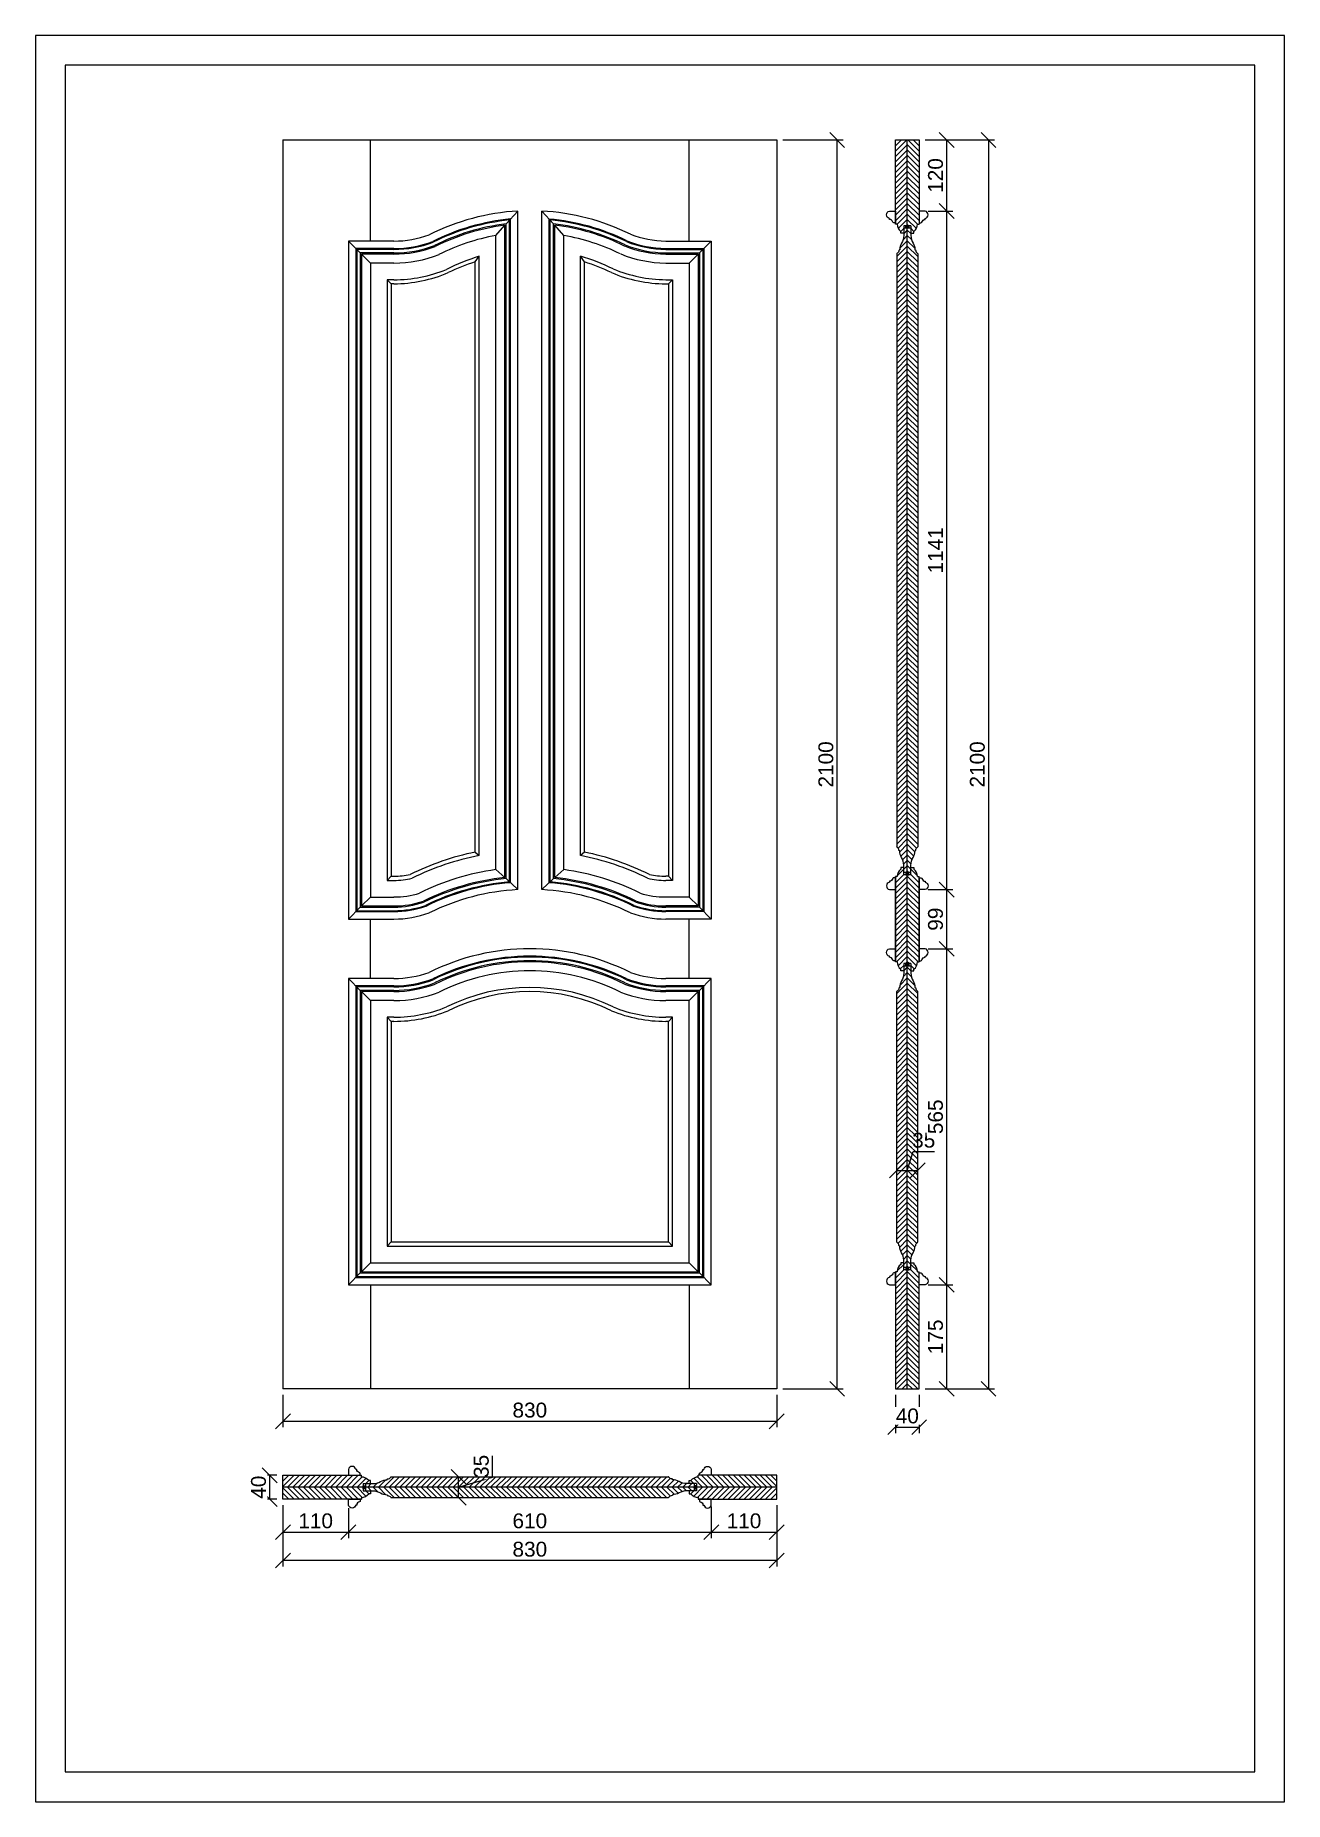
# Model space of a CAD drawing. Header units: millimetres. Extents: x 1957 to 4057, y 493 to 3463.
import ezdxf

# ---------------------------------------------------------------- set-up
doc = ezdxf.new("R2010")
doc.units = ezdxf.units.MM
for name, color, linetype, lineweight in [('图框', 7, 'Continuous', 13), ('填充', 8, 'Continuous', 5), ('标准家私', 4, 'Continuous', 20), ('标注', 2, 'Continuous', 9)]:
    doc.layers.add(name, color=color, linetype=linetype, lineweight=lineweight)
doc.styles.get("Standard").update_dxf_attribs({"font": 'arial.ttf'})
pattern_1 = [(45, (2373.218, 987.005), (-4.49013, 4.49013), [])]
pattern_2 = [(315, (2373.218, 1056.541), (-4.49013, -4.49013), [])]
pattern_3 = [(315, (3387.8593, 3287.1383), (4.490128, 4.490128), [])]
pattern_4 = [(225, (3457.622, 3287.1383), (-4.490128, 4.490128), [])]

# ---------------------------------------------------------------- blocks, each defined once
blk = doc.blocks.new('_Oblique')
at = {"color": 0, "linetype": 'ByBlock', "lineweight": -2}
blk.add_line((-0.5, -0.5), (0.5, 0.5), dxfattribs=at)

msp = doc.modelspace()

# ---------------------------------------------------------------- hatches: boundary and pattern name
at = {"layer": '填充'}
h = msp.add_hatch(dxfattribs=at)
h.set_pattern_fill('ANSI31', color=0, scale=2, angle=-90, style=0)
h.set_pattern_definition(pattern_4)
h.paths.add_polyline_path([(3411.7, 3130.6), (3411.7, 3133.3, -0.229925), (3405.7, 3145.6), (3402.7, 3145.6), (3402.7, 3150.6), (3402.7, 3167.6), (3402.7, 3287.1), (3422.7, 3287.1), (3422.7, 3142.6), (3420.2, 3142.6), (3416.7, 3142.6), (3416.7, 3138.6), (3416.7, 3138.6), (3416.7, 3130.6)])
h = msp.add_hatch(dxfattribs=at)
h.set_pattern_fill('ANSI31', color=0, scale=2, angle=-90, style=0)
h.set_pattern_definition(pattern_4)
h.paths.add_polyline_path([(3408.7, 2092.7, 0.292072), (3405.7, 2097.8, -0.348995), (3405.3, 2098.9, 0.073854), (3405.2, 2098.6), (3405.2, 3095.6, -0.267914), (3405.7, 3096.5, 0.292072), (3408.7, 3101.5, -0.551608), (3410.1, 3102.5, -0.129191), (3413, 3113.6, 0.134752), (3416.7, 3126.4), (3416.7, 3138.6), (3422.7, 3138.6), (3422.7, 2055.6), (3420.2, 2055.6), (3416.7, 2055.6), (3416.7, 2067.8, 0.134752), (3413, 2080.6, -0.129191), (3410.1, 2091.7, -0.551608)])
h = msp.add_hatch(dxfattribs=at)
h.set_pattern_fill('ANSI31', color=0, scale=2, angle=-90, style=0)
h.set_pattern_definition(pattern_3)
h.paths.add_polyline_path([(3440.2, 3095.6, 0.267914), (3439.7, 3096.5, -0.292072), (3436.8, 3101.5, 0.551608), (3435.4, 3102.5, 0.129191), (3432.4, 3113.6, -0.142238), (3428.7, 3127.1), (3428.7, 3138.6), (3422.7, 3138.6), (3422.7, 2055.6), (3425.2, 2055.6), (3428.7, 2055.6), (3428.7, 2067.1, -0.142238), (3432.4, 2080.6, 0.129191), (3435.4, 2091.7, 0.551608), (3436.8, 2092.7, -0.292072), (3439.7, 2097.8, 0.348995), (3440.2, 2098.9, -0.073854), (3440.2, 2098.6)])
h = msp.add_hatch(dxfattribs=at)
h.set_pattern_fill('ANSI31', color=0, scale=2, angle=-90, style=0)
h.set_pattern_definition(pattern_4)
h.paths.add_polyline_path([(3405.7, 1905.1), (3402.7, 1905.1), (3402.7, 1910.1), (3402.7, 1927.1), (3402.7, 2046.6), (3402.7, 2046.6), (3402.7, 2048.6), (3405.7, 2048.6, -0.229925), (3411.7, 2060.9), (3411.7, 2063.6), (3416.7, 2063.6), (3416.7, 2055.6), (3416.7, 2055.6), (3416.7, 2051.6), (3422.7, 2051.6), (3422.7, 1902.1), (3420.2, 1902.1), (3416.7, 1902.1), (3416.7, 1898.1), (3416.7, 1898.1), (3416.7, 1890.1), (3411.7, 1890.1), (3411.7, 1892.8, -0.229925)])
h = msp.add_hatch(dxfattribs=at)
h.set_pattern_fill('ANSI31', color=0, scale=2, angle=-90, style=0)
h.set_pattern_definition(pattern_4)
h.paths.add_polyline_path([(3402.7, 1187.1), (3402.7, 1382.1), (3402.7, 1384.1), (3405.7, 1384.1, -0.229925), (3411.7, 1396.4), (3411.7, 1399.1), (3416.7, 1399.1), (3416.7, 1391.1), (3416.7, 1391.1), (3416.7, 1387.1), (3422.7, 1387.1), (3422.7, 1187.1)])
h = msp.add_hatch(dxfattribs=at)
h.set_pattern_fill('ANSI31', color=0, scale=2, style=0)
h.set_pattern_definition(pattern_1)
h.paths.add_polyline_path([(2508.2, 1021.8), (2508.2, 1024.3), (2508.2, 1027.8), (2512.2, 1027.8), (2512.2, 1027.8), (2520.2, 1027.8), (2520.2, 1032.8), (2517.5, 1032.8, 0.229925), (2505.2, 1038.8), (2505.2, 1041.8), (2500.2, 1041.8), (2483.2, 1041.8), (2373.2, 1041.8), (2373.2, 1021.8)])
h = msp.add_hatch(dxfattribs=at)
h.set_pattern_fill('ANSI31', color=0, scale=2, style=0)
h.set_pattern_definition([(135, (3203.218, 987.005), (4.49013, 4.49013), [])])
h.paths.add_polyline_path([(3056.2, 1032.8), (3058.9, 1032.8, -0.229925), (3071.2, 1038.8), (3071.2, 1041.8), (3076.2, 1041.8), (3093.2, 1041.8), (3203.2, 1041.8), (3203.2, 1021.8), (3068.2, 1021.8), (3068.2, 1024.3), (3068.2, 1027.8), (3064.2, 1027.8), (3064.2, 1027.8), (3056.2, 1027.8)])
h = msp.add_hatch(dxfattribs=at)
h.set_pattern_fill('ANSI31', color=0, scale=2, style=0)
h.set_pattern_definition(pattern_2)
h.paths.add_polyline_path([(2520.2, 1010.8), (2517.5, 1010.8, -0.229925), (2505.2, 1004.8), (2505.2, 1001.8), (2500.2, 1001.8), (2483.2, 1001.8), (2373.2, 1001.8), (2373.2, 1021.8), (2508.2, 1021.8), (2508.2, 1019.3), (2508.2, 1015.8), (2512.2, 1015.8), (2512.2, 1015.8), (2520.2, 1015.8)])
h = msp.add_hatch(dxfattribs=at)
h.set_pattern_fill('ANSI31', color=0, scale=2, style=0)
h.set_pattern_definition([(225, (3203.218, 1056.541), (4.49013, -4.49013), [])])
h.paths.add_polyline_path([(3056.2, 1010.8), (3058.9, 1010.8, 0.229925), (3071.2, 1004.8), (3071.2, 1001.8), (3076.2, 1001.8), (3093.2, 1001.8), (3203.2, 1001.8), (3203.2, 1021.8), (3068.2, 1021.8), (3068.2, 1019.3), (3068.2, 1015.8), (3064.2, 1015.8), (3064.2, 1015.8), (3056.2, 1015.8)])
at = {"layer": '标准家私'}
for points in [[(3425.2, 3138.6), (3425.2, 3142.6), (3420.2, 3142.6), (3420.2, 3138.6)], [(3425.2, 3138.6), (3425.2, 3142.6), (3420.2, 3142.6), (3420.2, 3138.6)], [(3425.2, 2055.6), (3425.2, 2051.6), (3420.2, 2051.6), (3420.2, 2055.6)], [(3425.2, 2055.6), (3425.2, 2051.6), (3420.2, 2051.6), (3420.2, 2055.6)], [(3425.2, 1898.1), (3425.2, 1902.1), (3420.2, 1902.1), (3420.2, 1898.1)], [(3425.2, 1898.1), (3425.2, 1902.1), (3420.2, 1902.1), (3420.2, 1898.1)], [(3425.2, 1391.1), (3425.2, 1387.1), (3420.2, 1387.1), (3420.2, 1391.1)], [(3425.2, 1391.1), (3425.2, 1387.1), (3420.2, 1387.1), (3420.2, 1391.1)], [(2512.2, 1024.3), (2508.2, 1024.3), (2508.2, 1019.3), (2512.2, 1019.3)], [(2512.2, 1024.3), (2508.2, 1024.3), (2508.2, 1019.3), (2512.2, 1019.3)], [(3064.2, 1024.3), (3068.2, 1024.3), (3068.2, 1019.3), (3064.2, 1019.3)], [(3064.2, 1024.3), (3068.2, 1024.3), (3068.2, 1019.3), (3064.2, 1019.3)]]:
    msp.add_hatch(color=0, dxfattribs=at).paths.add_polyline_path(points)

# ---------------------------------------------------------------- linework, layer by layer
at = {"layer": '填充', "color": 0}
for p, q in [((2520.2, 3117.1), (2520.2, 3287.1)), ((3056.2, 3117.1), (3056.2, 3287.1)), ((2748.2, 3145.9), (2768.2, 3167.6)), ((2748.2, 3145.9), (2768.2, 3167.6)), ((2754.2, 2039.7), (2754.2, 3152.6)), ((2755.7, 2038.3), (2755.7, 3154.2)), ((2768.2, 2026.6), (2768.2, 3167.6)), ((2808.2, 2026.6), (2808.2, 3167.6)), ((2828.2, 3145.9), (2808.2, 3167.6)), ((2828.2, 3145.9), (2808.2, 3167.6)), ((2820.7, 2038.3), (2820.7, 3154.2)), ((2822.2, 2039.7), (2822.2, 3152.6)), ((2731.2, 3126.4), (2746.2, 3143.7)), ((2731.2, 3126.4), (2746.2, 3143.7)), ((2731.2, 2060.2), (2731.2, 3126.4)), ((2845.2, 3126.4), (2830.2, 3143.7)), ((2845.2, 3126.4), (2830.2, 3143.7)), ((2845.2, 2060.2), (2845.2, 3126.4)), ((2483.2, 3117.1), (2483.2, 1977.1)), ((2559.7, 3117.1), (2483.2, 3117.1)), ((2503.2, 3097.1), (2483.2, 3117.1)), ((2503.2, 3097.1), (2483.2, 3117.1)), ((2495.7, 3104.6), (2495.7, 1989.6)), ((2559.7, 3104.6), (2495.7, 3104.6)), ((2497.2, 3103.1), (2497.2, 1991.1)), ((2559.7, 3103.1), (2497.2, 3103.1)), ((2520.2, 3080.1), (2505.2, 3095.1)), ((2520.2, 3080.1), (2505.2, 3095.1)), ((2696.2, 3082.1), (2703.2, 3091.5)), ((2696.2, 3082.1), (2703.2, 3091.5)), ((2880.2, 3082.1), (2873.2, 3091.5)), ((2880.2, 3082.1), (2873.2, 3091.5)), ((3016.7, 3117.1), (3093.2, 3117.1)), ((3016.7, 3104.6), (3080.7, 3104.6)), ((3016.7, 3103.1), (3079.2, 3103.1)), ((3056.2, 3080.1), (3071.2, 3095.1)), ((3056.2, 3080.1), (3071.2, 3095.1)), ((3073.2, 3097.1), (3093.2, 3117.1)), ((3073.2, 3097.1), (3093.2, 3117.1)), ((3079.2, 3103.1), (3079.2, 1991.1)), ((3080.7, 3104.6), (3080.7, 1989.6)), ((3093.2, 3117.1), (3093.2, 1977.1)), ((2520.2, 3080.1), (2520.2, 2014.1)), ((2559.7, 3080.1), (2520.2, 3080.1)), ((3016.7, 3080.1), (3056.2, 3080.1)), ((3056.2, 3080.1), (3056.2, 2014.1)), ((2555.2, 3045.1), (2548.2, 3052.1)), ((2555.2, 3045.1), (2548.2, 3052.1)), ((3021.2, 3045.1), (3028.2, 3052.1)), ((3021.2, 3045.1), (3028.2, 3052.1)), ((2696.2, 2089.7), (2703.2, 2084)), ((2696.2, 2089.7), (2703.2, 2084)), ((2880.2, 2089.7), (2873.2, 2084)), ((2880.2, 2089.7), (2873.2, 2084)), ((2731.2, 2060.2), (2746.2, 2046.9)), ((2731.2, 2060.2), (2746.2, 2046.9)), ((2845.2, 2060.2), (2830.2, 2046.9)), ((2845.2, 2060.2), (2830.2, 2046.9)), ((2555.2, 2049.1), (2548.2, 2042.1)), ((2555.2, 2049.1), (2548.2, 2042.1)), ((2748.2, 2045.1), (2768.2, 2026.6)), ((2748.2, 2045.1), (2768.2, 2026.6)), ((2828.2, 2045.1), (2808.2, 2026.6)), ((2828.2, 2045.1), (2808.2, 2026.6)), ((3021.2, 2049.1), (3028.2, 2042.1)), ((3021.2, 2049.1), (3028.2, 2042.1)), ((2503.2, 1997.1), (2483.2, 1977.1)), ((2503.2, 1997.1), (2483.2, 1977.1)), ((2497.2, 1991.1), (2559.7, 1991.1)), ((2520.2, 2014.1), (2505.2, 1999.1)), ((2520.2, 2014.1), (2505.2, 1999.1)), ((2520.2, 2014.1), (2559.7, 2014.1)), ((3056.2, 2014.1), (3016.7, 2014.1)), ((3079.2, 1991.1), (3016.7, 1991.1)), ((3056.2, 2014.1), (3071.2, 1999.1)), ((3056.2, 2014.1), (3071.2, 1999.1)), ((3073.2, 1997.1), (3093.2, 1977.1)), ((3073.2, 1997.1), (3093.2, 1977.1)), ((2483.2, 1977.1), (2559.7, 1977.1)), ((2495.7, 1989.6), (2559.7, 1989.6)), ((2520.2, 1877.1), (2520.2, 1977.1)), ((3080.7, 1989.6), (3016.7, 1989.6)), ((3093.2, 1977.1), (3016.7, 1977.1)), ((3056.2, 1877.1), (3056.2, 1977.1)), ((2559.7, 1877.1), (2483.2, 1877.1)), ((2483.2, 1877.1), (2483.2, 1362.1)), ((2503.2, 1857.1), (2483.2, 1877.1)), ((2503.2, 1857.1), (2483.2, 1877.1)), ((3093.2, 1877.1), (3016.7, 1877.1)), ((3073.2, 1857.1), (3093.2, 1877.1)), ((3073.2, 1857.1), (3093.2, 1877.1)), ((3093.2, 1362.1), (3093.2, 1877.1)), ((2559.7, 1864.6), (2495.7, 1864.6)), ((2495.7, 1864.6), (2495.7, 1374.6)), ((2559.7, 1863.1), (2497.2, 1863.1)), ((2497.2, 1863.1), (2497.2, 1376.1)), ((2520.2, 1840.1), (2505.2, 1855.1)), ((2520.2, 1840.1), (2505.2, 1855.1)), ((3080.7, 1864.6), (3016.7, 1864.6)), ((3079.2, 1863.1), (3016.7, 1863.1)), ((3056.2, 1840.1), (3071.2, 1855.1)), ((3056.2, 1840.1), (3071.2, 1855.1)), ((3079.2, 1376.1), (3079.2, 1863.1)), ((3080.7, 1374.6), (3080.7, 1864.6)), ((2559.7, 1840.1), (2520.2, 1840.1)), ((2520.2, 1840.1), (2520.2, 1399.1)), ((2555.2, 1805.1), (2548.2, 1812.1)), ((2555.2, 1805.1), (2548.2, 1812.1)), ((3056.2, 1840.1), (3016.7, 1840.1)), ((3021.2, 1805.1), (3028.2, 1812.1)), ((3021.2, 1805.1), (3028.2, 1812.1)), ((3056.2, 1399.1), (3056.2, 1840.1)), ((2555.2, 1434.1), (2548.2, 1427.1)), ((2555.2, 1434.1), (2548.2, 1427.1)), ((3021.2, 1434.1), (3028.2, 1427.1)), ((3021.2, 1434.1), (3028.2, 1427.1)), ((2520.2, 1399.1), (2505.2, 1384.1)), ((2520.2, 1399.1), (2505.2, 1384.1)), ((2520.2, 1399.1), (3056.2, 1399.1)), ((3056.2, 1399.1), (3071.2, 1384.1)), ((3056.2, 1399.1), (3071.2, 1384.1)), ((2503.2, 1382.1), (2483.2, 1362.1)), ((2503.2, 1382.1), (2483.2, 1362.1)), ((2495.7, 1374.6), (3080.7, 1374.6)), ((2497.2, 1376.1), (3079.2, 1376.1)), ((3073.2, 1382.1), (3093.2, 1362.1)), ((3073.2, 1382.1), (3093.2, 1362.1)), ((2483.2, 1362.1), (3093.2, 1362.1)), ((2520.2, 1362.1), (2520.2, 1187.1)), ((3056.2, 1362.1), (3056.2, 1187.1))]:
    msp.add_line(p, q, dxfattribs=at)
for centre, radius, start, end in [((2790.8, 2786.3), 382, 93.3894, 116.7035), ((2791.1, 2786.2), 369.7, 95.4902, 116.6902), ((2791.1, 2786.2), 368.2, 95.7527, 116.7075), ((2788.2, 2787.4), 380.7, 63.6362, 86.9889), ((2788.2, 2787.4), 368.2, 63.6941, 84.9366), ((2788.2, 2787.4), 366.7, 63.6826, 84.6805), ((2559.9, 3291), 173.9, 269.9431, 289.9179), ((2791.9, 2785.9), 345.9, 100.1116, 116.8782), ((2788.2, 2787.4), 343.7, 63.6362, 80.4548), ((3019.5, 3292), 174.9, 249.1788, 269.0942), ((2559.9, 3289.2), 184.6, 269.9475, 290.6554), ((2559.9, 3289.2), 186.1, 269.9475, 290.6782), ((2559.9, 3288.1), 208, 269.9509, 291.3314), ((3019.3, 3289.1), 209, 247.9669, 269.2949), ((3019.4, 3290.2), 187.1, 248.5109, 269.1844), ((3019.4, 3290.2), 185.6, 248.5262, 269.1764), ((2788.2, 1646.4), 417.7, 97.8425, 116.3638), ((2788.2, 1646.4), 417.7, 63.6362, 82.1575), ((2559.9, 2157.3), 143.1, 269.9347, 287.4032), ((2788.2, 1646.4), 394.7, 94.9412, 116.4208), ((2788.2, 1646.4), 393.2, 94.7408, 116.4351), ((2788.2, 1646.4), 380.7, 93.0111, 116.3638), ((2788.2, 1646.4), 380.7, 63.6362, 86.9889), ((2788.2, 1646.4), 393.2, 63.5649, 85.2592), ((2788.2, 1646.4), 394.7, 63.5792, 85.0588), ((3016.5, 2157.3), 143.1, 252.5968, 270.0653), ((2559.9, 2153.7), 162.5, 269.9395, 288.9071), ((2559.9, 2153.7), 164, 269.9398, 288.9416), ((3016.5, 2153.7), 164, 251.0584, 270.0602), ((3016.5, 2153.7), 162.5, 251.0929, 270.0605), ((2559.9, 2151), 173.9, 269.9431, 289.9179), ((3016.5, 2151), 173.9, 250.0821, 270.0569), ((2788.2, 1546.4), 380.7, 63.6362, 116.3638), ((2788.2, 1546.4), 368.2, 63.6941, 116.3059), ((2788.2, 1546.4), 366.7, 63.6826, 116.3174), ((2559.9, 2051), 173.9, 269.9431, 289.9179), ((2559.9, 2049.2), 184.6, 269.9475, 290.6554), ((2559.9, 2049.2), 186.1, 269.9475, 290.6782), ((2788.2, 1546.4), 343.7, 63.6362, 116.3638), ((3016.5, 2049.2), 186.1, 249.3226, 270.0533), ((3016.5, 2049.3), 184.6, 249.3457, 270.0535), ((3016.5, 2051), 173.9, 250.0821, 270.0569), ((2559.9, 2048.1), 208, 269.9509, 291.3314), ((3016.5, 2048.1), 208, 248.6686, 270.0491)]:
    msp.add_arc(centre, radius, start, end, dxfattribs=at)
at = {"layer": '标准家私', "color": 0}
for p, q in [((2373.2, 3287.1), (2373.2, 1187.1)), ((2373.2, 3287.1), (3203.2, 3287.1)), ((2373.2, 3287.1), (2373.2, 1187.1)), ((2373.2, 3287.1), (3203.2, 3287.1)), ((3203.2, 3287.1), (3203.2, 1187.1)), ((3203.2, 3287.1), (3203.2, 1187.1)), ((3402.7, 3287.1), (3442.7, 3287.1)), ((3402.7, 3145.6), (3402.7, 3287.1)), ((3402.7, 3287.1), (3442.7, 3287.1)), ((3402.7, 3145.6), (3402.7, 3287.1)), ((3422.7, 3142.6), (3422.7, 3287.1)), ((2768.2, 2026.6), (2768.2, 3167.6)), ((2808.2, 2026.6), (2808.2, 3167.6)), ((3402.7, 3145.6), (3402.7, 3150.6)), ((3402.7, 3150.6), (3402.7, 3145.6)), ((3402.7, 3150.6), (3402.7, 3145.6)), ((3402.7, 3150.6), (3402.7, 3145.6)), ((3402.7, 3150.6), (3402.7, 3145.6)), ((3402.7, 3150.6), (3402.7, 3145.6)), ((3402.7, 3145.6), (3402.7, 3150.6)), ((3402.7, 3150.6), (3402.7, 3145.6)), ((3402.7, 3150.6), (3402.7, 3145.6)), ((3402.7, 3150.6), (3402.7, 3145.6)), ((3402.7, 3150.6), (3402.7, 3145.6)), ((3402.7, 3150.6), (3402.7, 3145.6)), ((3402.7, 3145.6), (3402.7, 3150.6)), ((3402.7, 3150.6), (3402.7, 3145.6)), ((3402.7, 3150.6), (3402.7, 3145.6)), ((3402.7, 3150.6), (3402.7, 3145.6)), ((3402.7, 3150.6), (3402.7, 3145.6)), ((3402.7, 3150.6), (3402.7, 3145.6)), ((3402.7, 3145.6), (3402.7, 3150.6)), ((3402.7, 3150.6), (3402.7, 3145.6)), ((3402.7, 3150.6), (3402.7, 3145.6)), ((3402.7, 3150.6), (3402.7, 3145.6)), ((3402.7, 3150.6), (3402.7, 3145.6)), ((3402.7, 3150.6), (3402.7, 3145.6)), ((3402.7, 3150.6), (3402.7, 3145.6)), ((3402.7, 3150.6), (3402.7, 3145.6)), ((3442.7, 3150.6), (3442.7, 3145.6)), ((3442.7, 3150.6), (3442.7, 3145.6)), ((2731.2, 2060.2), (2731.2, 3126.4)), ((2746.2, 2046.9), (2746.2, 3143.7)), ((2746.2, 2046.9), (2746.2, 3143.7)), ((2748.2, 2045.1), (2748.2, 3145.9)), ((2748.2, 2045.1), (2748.2, 3145.9)), ((2828.2, 2045.1), (2828.2, 3145.9)), ((2828.2, 2045.1), (2828.2, 3145.9)), ((2830.2, 2046.9), (2830.2, 3143.7)), ((2830.2, 2046.9), (2830.2, 3143.7)), ((2845.2, 2060.2), (2845.2, 3126.4)), ((3405.7, 3145.6), (3402.7, 3145.6)), ((3411.7, 3130.6), (3411.7, 3133.3)), ((3416.7, 3130.6), (3411.7, 3130.6)), ((3428.7, 3142.6), (3416.7, 3142.6)), ((3428.7, 3142.6), (3416.7, 3142.6)), ((3428.7, 3142.6), (3416.7, 3142.6)), ((3416.7, 3142.6), (3416.7, 3130.6)), ((3428.7, 3142.6), (3416.7, 3142.6)), ((3428.7, 3142.6), (3416.7, 3142.6)), ((3428.7, 3142.6), (3416.7, 3142.6)), ((3416.7, 3142.6), (3416.7, 3130.6)), ((3416.7, 3142.6), (3416.7, 3130.6)), ((3428.7, 3138.6), (3416.7, 3138.6)), ((3428.7, 3138.6), (3416.7, 3138.6)), ((3428.7, 3138.6), (3416.7, 3138.6)), ((3428.7, 3138.6), (3416.7, 3138.6)), ((3422.7, 2055.6), (3422.7, 3138.6)), ((3428.7, 3142.6), (3428.7, 3130.6)), ((3428.7, 3130.6), (3433.7, 3130.6)), ((3433.7, 3130.6), (3433.7, 3133.3)), ((3439.7, 3145.6), (3442.7, 3145.6)), ((2483.2, 3117.1), (2483.2, 1977.1)), ((2559.7, 3117.1), (2483.2, 3117.1)), ((2503.2, 3097.1), (2503.2, 1997.1)), ((2559.7, 3097.1), (2503.2, 3097.1)), ((2503.2, 3097.1), (2503.2, 1997.1)), ((2559.7, 3097.1), (2503.2, 3097.1)), ((2505.2, 3095.1), (2505.2, 1999.1)), ((2559.7, 3095.1), (2505.2, 3095.1)), ((2505.2, 3095.1), (2505.2, 1999.1)), ((2559.7, 3095.1), (2505.2, 3095.1)), ((2703.2, 2084), (2703.2, 3091.5)), ((2703.2, 2084), (2703.2, 3091.5)), ((2873.2, 2084), (2873.2, 3091.5)), ((2873.2, 2084), (2873.2, 3091.5)), ((3016.7, 3117.1), (3093.2, 3117.1)), ((3016.7, 3097.1), (3073.2, 3097.1)), ((3016.7, 3097.1), (3073.2, 3097.1)), ((3016.7, 3095.1), (3071.2, 3095.1)), ((3016.7, 3095.1), (3071.2, 3095.1)), ((3071.2, 3095.1), (3071.2, 1999.1)), ((3071.2, 3095.1), (3071.2, 1999.1)), ((3073.2, 3097.1), (3073.2, 1997.1)), ((3073.2, 3097.1), (3073.2, 1997.1)), ((3093.2, 3117.1), (3093.2, 1977.1)), ((3405.2, 3095.6), (3405.2, 2098.6)), ((3405.2, 3095.6), (3405.2, 2098.6)), ((3440.2, 3095.6), (3440.2, 2098.6)), ((3440.2, 3095.6), (3440.2, 2098.6)), ((2520.2, 3080.1), (2520.2, 2014.1)), ((2559.7, 3080.1), (2520.2, 3080.1)), ((2696.2, 2089.7), (2696.2, 3082.1)), ((2696.2, 2089.7), (2696.2, 3082.1)), ((2880.2, 2089.7), (2880.2, 3082.1)), ((2880.2, 2089.7), (2880.2, 3082.1)), ((3016.7, 3080.1), (3056.2, 3080.1)), ((3056.2, 3080.1), (3056.2, 2014.1)), ((2548.2, 3052.1), (2548.2, 2042.1)), ((2559.7, 3052.1), (2548.2, 3052.1)), ((2548.2, 3052.1), (2548.2, 2042.1)), ((2559.7, 3052.1), (2548.2, 3052.1)), ((2555.2, 3045.1), (2555.2, 2049.1)), ((2559.7, 3045.1), (2555.2, 3045.1)), ((2555.2, 3045.1), (2555.2, 2049.1)), ((2559.7, 3045.1), (2555.2, 3045.1)), ((3016.7, 3052.1), (3028.2, 3052.1)), ((3016.7, 3052.1), (3028.2, 3052.1)), ((3016.7, 3045.1), (3021.2, 3045.1)), ((3016.7, 3045.1), (3021.2, 3045.1)), ((3021.2, 3045.1), (3021.2, 2049.1)), ((3021.2, 3045.1), (3021.2, 2049.1)), ((3028.2, 3052.1), (3028.2, 2042.1)), ((3028.2, 3052.1), (3028.2, 2042.1)), ((3416.7, 2063.6), (3411.7, 2063.6)), ((3411.7, 2063.6), (3411.7, 2060.9)), ((3416.7, 2051.6), (3416.7, 2063.6)), ((3416.7, 2051.6), (3416.7, 2063.6)), ((3416.7, 2051.6), (3416.7, 2063.6)), ((3428.7, 2055.6), (3416.7, 2055.6)), ((3428.7, 2055.6), (3416.7, 2055.6)), ((3428.7, 2055.6), (3416.7, 2055.6)), ((3428.7, 2055.6), (3416.7, 2055.6)), ((3428.7, 2051.6), (3416.7, 2051.6)), ((3428.7, 2051.6), (3416.7, 2051.6)), ((3428.7, 2051.6), (3416.7, 2051.6)), ((3428.7, 2051.6), (3416.7, 2051.6)), ((3428.7, 2051.6), (3416.7, 2051.6)), ((3428.7, 2051.6), (3416.7, 2051.6)), ((3422.7, 1902.1), (3422.7, 2051.6)), ((3428.7, 2051.6), (3428.7, 2063.6)), ((3428.7, 2063.6), (3433.7, 2063.6)), ((3433.7, 2063.6), (3433.7, 2060.9)), ((2548.2, 2042.1), (2559.7, 2042.1)), ((2548.2, 2042.1), (2559.7, 2042.1)), ((2555.2, 2049.1), (2559.7, 2049.1)), ((2555.2, 2049.1), (2559.7, 2049.1)), ((3021.2, 2049.1), (3016.7, 2049.1)), ((3021.2, 2049.1), (3016.7, 2049.1)), ((3028.2, 2042.1), (3016.7, 2042.1)), ((3028.2, 2042.1), (3016.7, 2042.1)), ((3402.7, 2048.6), (3402.7, 1907.1)), ((3402.7, 2048.6), (3402.7, 2043.6)), ((3402.7, 2043.6), (3402.7, 2048.6)), ((3402.7, 2043.6), (3402.7, 2048.6)), ((3402.7, 2043.6), (3402.7, 2048.6)), ((3402.7, 2043.6), (3402.7, 2048.6)), ((3402.7, 2043.6), (3402.7, 2048.6)), ((3402.7, 2048.6), (3402.7, 2043.6)), ((3402.7, 2043.6), (3402.7, 2048.6)), ((3402.7, 2043.6), (3402.7, 2048.6)), ((3402.7, 2043.6), (3402.7, 2048.6)), ((3402.7, 2043.6), (3402.7, 2048.6)), ((3402.7, 2043.6), (3402.7, 2048.6)), ((3402.7, 2048.6), (3402.7, 1907.1)), ((3402.7, 2048.6), (3402.7, 2043.6)), ((3402.7, 2043.6), (3402.7, 2048.6)), ((3402.7, 2043.6), (3402.7, 2048.6)), ((3402.7, 2043.6), (3402.7, 2048.6)), ((3402.7, 2043.6), (3402.7, 2048.6)), ((3402.7, 2043.6), (3402.7, 2048.6)), ((3402.7, 2048.6), (3402.7, 2043.6)), ((3402.7, 2043.6), (3402.7, 2048.6)), ((3402.7, 2043.6), (3402.7, 2048.6)), ((3402.7, 2043.6), (3402.7, 2048.6)), ((3402.7, 2043.6), (3402.7, 2048.6)), ((3402.7, 2043.6), (3402.7, 2048.6)), ((3402.7, 2043.6), (3402.7, 2048.6)), ((3405.7, 2048.6), (3402.7, 2048.6)), ((3402.7, 2043.6), (3402.7, 2048.6)), ((3402.7, 1905.1), (3402.7, 2046.6)), ((3402.7, 1905.1), (3402.7, 2046.6)), ((3439.7, 2048.6), (3442.7, 2048.6)), ((3442.7, 2043.6), (3442.7, 2048.6)), ((3442.7, 2043.6), (3442.7, 2048.6)), ((2503.2, 1997.1), (2559.7, 1997.1)), ((2503.2, 1997.1), (2559.7, 1997.1)), ((2505.2, 1999.1), (2559.7, 1999.1)), ((2505.2, 1999.1), (2559.7, 1999.1)), ((2520.2, 2014.1), (2559.7, 2014.1)), ((3056.2, 2014.1), (3016.7, 2014.1)), ((3071.2, 1999.1), (3016.7, 1999.1)), ((3071.2, 1999.1), (3016.7, 1999.1)), ((3073.2, 1997.1), (3016.7, 1997.1)), ((3073.2, 1997.1), (3016.7, 1997.1)), ((2483.2, 1977.1), (2559.7, 1977.1)), ((3093.2, 1977.1), (3016.7, 1977.1)), ((3402.7, 1905.1), (3402.7, 1910.1)), ((3402.7, 1910.1), (3402.7, 1905.1)), ((3402.7, 1910.1), (3402.7, 1905.1)), ((3402.7, 1910.1), (3402.7, 1905.1)), ((3402.7, 1910.1), (3402.7, 1905.1)), ((3402.7, 1910.1), (3402.7, 1905.1)), ((3402.7, 1905.1), (3402.7, 1910.1)), ((3402.7, 1910.1), (3402.7, 1905.1)), ((3402.7, 1910.1), (3402.7, 1905.1)), ((3402.7, 1910.1), (3402.7, 1905.1)), ((3402.7, 1910.1), (3402.7, 1905.1)), ((3402.7, 1910.1), (3402.7, 1905.1)), ((3402.7, 1905.1), (3402.7, 1910.1)), ((3402.7, 1910.1), (3402.7, 1905.1)), ((3402.7, 1910.1), (3402.7, 1905.1)), ((3402.7, 1910.1), (3402.7, 1905.1)), ((3402.7, 1910.1), (3402.7, 1905.1)), ((3402.7, 1910.1), (3402.7, 1905.1)), ((3402.7, 1905.1), (3402.7, 1910.1)), ((3402.7, 1910.1), (3402.7, 1905.1)), ((3402.7, 1910.1), (3402.7, 1905.1)), ((3402.7, 1910.1), (3402.7, 1905.1)), ((3402.7, 1910.1), (3402.7, 1905.1)), ((3402.7, 1910.1), (3402.7, 1905.1)), ((3402.7, 1910.1), (3402.7, 1905.1)), ((3402.7, 1910.1), (3402.7, 1905.1)), ((3405.7, 1905.1), (3402.7, 1905.1)), ((3428.7, 1902.1), (3416.7, 1902.1)), ((3428.7, 1902.1), (3416.7, 1902.1)), ((3428.7, 1902.1), (3416.7, 1902.1)), ((3416.7, 1902.1), (3416.7, 1890.1)), ((3428.7, 1902.1), (3416.7, 1902.1)), ((3428.7, 1902.1), (3416.7, 1902.1)), ((3428.7, 1902.1), (3416.7, 1902.1)), ((3416.7, 1902.1), (3416.7, 1890.1)), ((3416.7, 1902.1), (3416.7, 1890.1)), ((3428.7, 1902.1), (3428.7, 1890.1)), ((3439.7, 1905.1), (3442.7, 1905.1)), ((3442.7, 1910.1), (3442.7, 1905.1)), ((3442.7, 1910.1), (3442.7, 1905.1)), ((2559.7, 1877.1), (2483.2, 1877.1)), ((2483.2, 1877.1), (2483.2, 1362.1)), ((3093.2, 1877.1), (3016.7, 1877.1)), ((3093.2, 1362.1), (3093.2, 1877.1)), ((3411.7, 1890.1), (3411.7, 1892.8)), ((3416.7, 1890.1), (3411.7, 1890.1)), ((3428.7, 1898.1), (3416.7, 1898.1)), ((3428.7, 1898.1), (3416.7, 1898.1)), ((3428.7, 1898.1), (3416.7, 1898.1)), ((3428.7, 1898.1), (3416.7, 1898.1)), ((3428.7, 1890.1), (3433.7, 1890.1)), ((3433.7, 1890.1), (3433.7, 1892.8)), ((2559.7, 1857.1), (2503.2, 1857.1)), ((2503.2, 1857.1), (2503.2, 1382.1)), ((2559.7, 1857.1), (2503.2, 1857.1)), ((2503.2, 1857.1), (2503.2, 1382.1)), ((2559.7, 1855.1), (2505.2, 1855.1)), ((2505.2, 1855.1), (2505.2, 1384.1)), ((2559.7, 1855.1), (2505.2, 1855.1)), ((2505.2, 1855.1), (2505.2, 1384.1)), ((3073.2, 1857.1), (3016.7, 1857.1)), ((3073.2, 1857.1), (3016.7, 1857.1)), ((3071.2, 1855.1), (3016.7, 1855.1)), ((3071.2, 1855.1), (3016.7, 1855.1)), ((3071.2, 1384.1), (3071.2, 1855.1)), ((3071.2, 1384.1), (3071.2, 1855.1)), ((3073.2, 1382.1), (3073.2, 1857.1)), ((3073.2, 1382.1), (3073.2, 1857.1)), ((3405.2, 1434.2), (3405.2, 1855.1)), ((3405.2, 1434.2), (3405.2, 1855.1)), ((2559.7, 1840.1), (2520.2, 1840.1)), ((2520.2, 1840.1), (2520.2, 1399.1)), ((2559.7, 1812.1), (2548.2, 1812.1)), ((2548.2, 1812.1), (2548.2, 1427.1)), ((2559.7, 1812.1), (2548.2, 1812.1)), ((2548.2, 1812.1), (2548.2, 1427.1)), ((3056.2, 1840.1), (3016.7, 1840.1)), ((3028.2, 1812.1), (3016.7, 1812.1)), ((3028.2, 1812.1), (3016.7, 1812.1)), ((3028.2, 1427.1), (3028.2, 1812.1)), ((3028.2, 1427.1), (3028.2, 1812.1)), ((3056.2, 1399.1), (3056.2, 1840.1)), ((2559.7, 1805.1), (2555.2, 1805.1)), ((2555.2, 1805.1), (2555.2, 1434.1)), ((2559.7, 1805.1), (2555.2, 1805.1)), ((2555.2, 1805.1), (2555.2, 1434.1)), ((3021.2, 1805.1), (3016.7, 1805.1)), ((3021.2, 1805.1), (3016.7, 1805.1)), ((3021.2, 1434.1), (3021.2, 1805.1)), ((3021.2, 1434.1), (3021.2, 1805.1)), ((2548.2, 1427.1), (3028.2, 1427.1)), ((2548.2, 1427.1), (3028.2, 1427.1)), ((2555.2, 1434.1), (3021.2, 1434.1)), ((2555.2, 1434.1), (3021.2, 1434.1)), ((2520.2, 1399.1), (3056.2, 1399.1)), ((3416.7, 1399.1), (3411.7, 1399.1)), ((3411.7, 1399.1), (3411.7, 1396.4)), ((3416.7, 1387.1), (3416.7, 1399.1)), ((3416.7, 1387.1), (3416.7, 1399.1)), ((3416.7, 1387.1), (3416.7, 1399.1)), ((3428.7, 1387.1), (3428.7, 1399.1)), ((3428.7, 1399.1), (3433.7, 1399.1)), ((3433.7, 1399.1), (3433.7, 1396.4)), ((2503.2, 1382.1), (3073.2, 1382.1)), ((2503.2, 1382.1), (3073.2, 1382.1)), ((2505.2, 1384.1), (3071.2, 1384.1)), ((2505.2, 1384.1), (3071.2, 1384.1)), ((3402.7, 1384.1), (3402.7, 1187.1)), ((3402.7, 1384.1), (3402.7, 1379.1)), ((3402.7, 1379.1), (3402.7, 1384.1)), ((3402.7, 1379.1), (3402.7, 1384.1)), ((3402.7, 1379.1), (3402.7, 1384.1)), ((3402.7, 1379.1), (3402.7, 1384.1)), ((3402.7, 1379.1), (3402.7, 1384.1)), ((3402.7, 1384.1), (3402.7, 1379.1)), ((3402.7, 1379.1), (3402.7, 1384.1)), ((3402.7, 1379.1), (3402.7, 1384.1)), ((3402.7, 1379.1), (3402.7, 1384.1)), ((3402.7, 1379.1), (3402.7, 1384.1)), ((3402.7, 1379.1), (3402.7, 1384.1)), ((3402.7, 1384.1), (3402.7, 1187.1)), ((3402.7, 1384.1), (3402.7, 1379.1)), ((3402.7, 1379.1), (3402.7, 1384.1)), ((3402.7, 1379.1), (3402.7, 1384.1)), ((3402.7, 1379.1), (3402.7, 1384.1)), ((3402.7, 1379.1), (3402.7, 1384.1)), ((3402.7, 1379.1), (3402.7, 1384.1)), ((3402.7, 1384.1), (3402.7, 1379.1)), ((3402.7, 1379.1), (3402.7, 1384.1)), ((3402.7, 1379.1), (3402.7, 1384.1)), ((3402.7, 1379.1), (3402.7, 1384.1)), ((3402.7, 1379.1), (3402.7, 1384.1)), ((3402.7, 1379.1), (3402.7, 1384.1)), ((3402.7, 1379.1), (3402.7, 1384.1)), ((3405.7, 1384.1), (3402.7, 1384.1)), ((3402.7, 1379.1), (3402.7, 1384.1)), ((3428.7, 1391.1), (3416.7, 1391.1)), ((3428.7, 1391.1), (3416.7, 1391.1)), ((3428.7, 1391.1), (3416.7, 1391.1)), ((3428.7, 1391.1), (3416.7, 1391.1)), ((3428.7, 1387.1), (3416.7, 1387.1)), ((3428.7, 1387.1), (3416.7, 1387.1)), ((3428.7, 1387.1), (3416.7, 1387.1)), ((3428.7, 1387.1), (3416.7, 1387.1)), ((3428.7, 1387.1), (3416.7, 1387.1)), ((3428.7, 1387.1), (3416.7, 1387.1)), ((3422.7, 1187.1), (3422.7, 1387.1)), ((3439.7, 1384.1), (3442.7, 1384.1)), ((3442.7, 1379.1), (3442.7, 1384.1)), ((3442.7, 1379.1), (3442.7, 1384.1)), ((2483.2, 1362.1), (3093.2, 1362.1)), ((3203.2, 1187.1), (2373.2, 1187.1)), ((3203.2, 1187.1), (2373.2, 1187.1)), ((3402.7, 1187.1), (3442.7, 1187.1)), ((3402.7, 1187.1), (3442.7, 1187.1)), ((2373.2, 1041.8), (2505.2, 1041.8)), ((2373.2, 1001.8), (2373.2, 1041.8)), ((2373.2, 1041.8), (2503.2, 1041.8)), ((2373.2, 1041.8), (2505.2, 1041.8)), ((2373.2, 1001.8), (2373.2, 1041.8)), ((2373.2, 1041.8), (2503.2, 1041.8)), ((2500.2, 1041.8), (2505.2, 1041.8)), ((2500.2, 1041.8), (2505.2, 1041.8)), ((2505.2, 1038.8), (2505.2, 1041.8)), ((3203.2, 1041.8), (3071.2, 1041.8)), ((3076.2, 1041.8), (3071.2, 1041.8)), ((3071.2, 1038.8), (3071.2, 1041.8)), ((3203.2, 1041.8), (3071.2, 1041.8)), ((3076.2, 1041.8), (3071.2, 1041.8)), ((3203.2, 1041.8), (3073.2, 1041.8)), ((3203.2, 1041.8), (3073.2, 1041.8)), ((3203.2, 1001.8), (3203.2, 1041.8)), ((3203.2, 1001.8), (3203.2, 1041.8)), ((2508.2, 1021.8), (2373.2, 1021.8)), ((2508.2, 1027.8), (2508.2, 1015.8)), ((2508.2, 1027.8), (2508.2, 1015.8)), ((2508.2, 1027.8), (2508.2, 1015.8)), ((2508.2, 1027.8), (2520.2, 1027.8)), ((2508.2, 1027.8), (2508.2, 1015.8)), ((2508.2, 1027.8), (2508.2, 1015.8)), ((2508.2, 1027.8), (2508.2, 1015.8)), ((2508.2, 1015.8), (2520.2, 1015.8)), ((2508.2, 1015.8), (2520.2, 1015.8)), ((2508.2, 1015.8), (2520.2, 1015.8)), ((2512.2, 1027.8), (2512.2, 1015.8)), ((2512.2, 1027.8), (2512.2, 1015.8)), ((2512.2, 1027.8), (2512.2, 1015.8)), ((2512.2, 1027.8), (2512.2, 1015.8)), ((2520.2, 1032.8), (2517.5, 1032.8)), ((2520.2, 1010.8), (2517.5, 1010.8)), ((2520.2, 1027.8), (2520.2, 1032.8)), ((2520.2, 1015.8), (2520.2, 1010.8)), ((3056.2, 1027.8), (3056.2, 1032.8)), ((3056.2, 1032.8), (3058.9, 1032.8)), ((3068.2, 1027.8), (3056.2, 1027.8)), ((3068.2, 1015.8), (3056.2, 1015.8)), ((3068.2, 1015.8), (3056.2, 1015.8)), ((3068.2, 1015.8), (3056.2, 1015.8)), ((3056.2, 1015.8), (3056.2, 1010.8)), ((3056.2, 1010.8), (3058.9, 1010.8)), ((3064.2, 1027.8), (3064.2, 1015.8)), ((3064.2, 1027.8), (3064.2, 1015.8)), ((3064.2, 1027.8), (3064.2, 1015.8)), ((3064.2, 1027.8), (3064.2, 1015.8)), ((3068.2, 1027.8), (3068.2, 1015.8)), ((3068.2, 1027.8), (3068.2, 1015.8)), ((3068.2, 1027.8), (3068.2, 1015.8)), ((3068.2, 1027.8), (3068.2, 1015.8)), ((3068.2, 1027.8), (3068.2, 1015.8)), ((3068.2, 1027.8), (3068.2, 1015.8)), ((3203.2, 1021.8), (3068.2, 1021.8)), ((2505.2, 1001.8), (2373.2, 1001.8)), ((2505.2, 1001.8), (2373.2, 1001.8)), ((2505.2, 1001.8), (2500.2, 1001.8)), ((2500.2, 1001.8), (2505.2, 1001.8)), ((2500.2, 1001.8), (2505.2, 1001.8)), ((2500.2, 1001.8), (2505.2, 1001.8)), ((2500.2, 1001.8), (2505.2, 1001.8)), ((2500.2, 1001.8), (2505.2, 1001.8)), ((2505.2, 1001.8), (2500.2, 1001.8)), ((2500.2, 1001.8), (2505.2, 1001.8)), ((2500.2, 1001.8), (2505.2, 1001.8)), ((2500.2, 1001.8), (2505.2, 1001.8)), ((2500.2, 1001.8), (2505.2, 1001.8)), ((2500.2, 1001.8), (2505.2, 1001.8)), ((2505.2, 1001.8), (2500.2, 1001.8)), ((2500.2, 1001.8), (2505.2, 1001.8)), ((2500.2, 1001.8), (2505.2, 1001.8)), ((2500.2, 1001.8), (2505.2, 1001.8)), ((2500.2, 1001.8), (2505.2, 1001.8)), ((2500.2, 1001.8), (2505.2, 1001.8)), ((2505.2, 1001.8), (2500.2, 1001.8)), ((2500.2, 1001.8), (2505.2, 1001.8)), ((2500.2, 1001.8), (2505.2, 1001.8)), ((2500.2, 1001.8), (2505.2, 1001.8)), ((2500.2, 1001.8), (2505.2, 1001.8)), ((2500.2, 1001.8), (2505.2, 1001.8)), ((2500.2, 1001.8), (2505.2, 1001.8)), ((2500.2, 1001.8), (2505.2, 1001.8)), ((2505.2, 1004.8), (2505.2, 1001.8)), ((2555.2, 1004.3), (3021.2, 1004.3)), ((2555.2, 1004.3), (3021.2, 1004.3)), ((3071.2, 1004.8), (3071.2, 1001.8)), ((3071.2, 1001.8), (3203.2, 1001.8)), ((3071.2, 1001.8), (3076.2, 1001.8)), ((3076.2, 1001.8), (3071.2, 1001.8)), ((3076.2, 1001.8), (3071.2, 1001.8)), ((3076.2, 1001.8), (3071.2, 1001.8)), ((3076.2, 1001.8), (3071.2, 1001.8)), ((3076.2, 1001.8), (3071.2, 1001.8)), ((3071.2, 1001.8), (3076.2, 1001.8)), ((3076.2, 1001.8), (3071.2, 1001.8)), ((3076.2, 1001.8), (3071.2, 1001.8)), ((3076.2, 1001.8), (3071.2, 1001.8)), ((3076.2, 1001.8), (3071.2, 1001.8)), ((3076.2, 1001.8), (3071.2, 1001.8)), ((3071.2, 1001.8), (3203.2, 1001.8)), ((3071.2, 1001.8), (3076.2, 1001.8)), ((3076.2, 1001.8), (3071.2, 1001.8)), ((3076.2, 1001.8), (3071.2, 1001.8)), ((3076.2, 1001.8), (3071.2, 1001.8)), ((3076.2, 1001.8), (3071.2, 1001.8)), ((3076.2, 1001.8), (3071.2, 1001.8)), ((3071.2, 1001.8), (3076.2, 1001.8)), ((3076.2, 1001.8), (3071.2, 1001.8)), ((3076.2, 1001.8), (3071.2, 1001.8)), ((3076.2, 1001.8), (3071.2, 1001.8)), ((3076.2, 1001.8), (3071.2, 1001.8)), ((3076.2, 1001.8), (3071.2, 1001.8)), ((3076.2, 1001.8), (3071.2, 1001.8)), ((3076.2, 1001.8), (3071.2, 1001.8))]:
    msp.add_line(p, q, dxfattribs=at)
for points in [[(3398.3, 3149.1, 0.311212), (3392.7, 3153.6), (3392.7, 3155.1, -0.8), (3392.7, 3167.6), (3402.7, 3167.6), (3402.7, 3147.6), (3400.2, 3147.6, -0.334318)], [(3398.3, 3149.1, 0.311212), (3392.7, 3153.6), (3392.7, 3155.1, -0.8), (3392.7, 3167.6), (3402.7, 3167.6), (3402.7, 3147.6), (3400.2, 3147.6, -0.334318)], [(3447.2, 3149.1, -0.311212), (3452.7, 3153.6), (3452.7, 3155.1, 0.8), (3452.7, 3167.6), (3442.7, 3167.6), (3442.7, 3147.6), (3445.3, 3147.6, 0.334318)], [(3447.2, 3149.1, -0.311212), (3452.7, 3153.6), (3452.7, 3155.1, 0.8), (3452.7, 3167.6), (3442.7, 3167.6), (3442.7, 3147.6), (3445.3, 3147.6, 0.334318)], [(3398.3, 2045.2, -0.311212), (3392.7, 2040.6), (3392.7, 2039.1, 0.8), (3392.7, 2026.6), (3402.7, 2026.6), (3402.7, 2046.6), (3400.2, 2046.6, 0.334318)], [(3398.3, 2045.2, -0.311212), (3392.7, 2040.6), (3392.7, 2039.1, 0.8), (3392.7, 2026.6), (3402.7, 2026.6), (3402.7, 2046.6), (3400.2, 2046.6, 0.334318)], [(3447.2, 2045.2, 0.311212), (3452.7, 2040.6), (3452.7, 2039.1, -0.8), (3452.7, 2026.6), (3442.7, 2026.6), (3442.7, 2046.6), (3445.3, 2046.6, -0.334318)], [(3447.2, 2045.2, 0.311212), (3452.7, 2040.6), (3452.7, 2039.1, -0.8), (3452.7, 2026.6), (3442.7, 2026.6), (3442.7, 2046.6), (3445.3, 2046.6, -0.334318)], [(3398.3, 1908.6, 0.311212), (3392.7, 1913.1), (3392.7, 1914.6, -0.8), (3392.7, 1927.1), (3402.7, 1927.1), (3402.7, 1907.1), (3400.2, 1907.1, -0.334318)], [(3398.3, 1908.6, 0.311212), (3392.7, 1913.1), (3392.7, 1914.6, -0.8), (3392.7, 1927.1), (3402.7, 1927.1), (3402.7, 1907.1), (3400.2, 1907.1, -0.334318)], [(3447.2, 1908.6, -0.311212), (3452.7, 1913.1), (3452.7, 1914.6, 0.8), (3452.7, 1927.1), (3442.7, 1927.1), (3442.7, 1907.1), (3445.3, 1907.1, 0.334318)], [(3447.2, 1908.6, -0.311212), (3452.7, 1913.1), (3452.7, 1914.6, 0.8), (3452.7, 1927.1), (3442.7, 1927.1), (3442.7, 1907.1), (3445.3, 1907.1, 0.334318)], [(3398.3, 1380.7, -0.311212), (3392.7, 1376.1), (3392.7, 1374.6, 0.8), (3392.7, 1362.1), (3402.7, 1362.1), (3402.7, 1382.1), (3400.2, 1382.1, 0.334318)], [(3398.3, 1380.7, -0.311212), (3392.7, 1376.1), (3392.7, 1374.6, 0.8), (3392.7, 1362.1), (3402.7, 1362.1), (3402.7, 1382.1), (3400.2, 1382.1, 0.334318)], [(3447.2, 1380.7, 0.311212), (3452.7, 1376.1), (3452.7, 1374.6, -0.8), (3452.7, 1362.1), (3442.7, 1362.1), (3442.7, 1382.1), (3445.3, 1382.1, -0.334318)], [(3447.2, 1380.7, 0.311212), (3452.7, 1376.1), (3452.7, 1374.6, -0.8), (3452.7, 1362.1), (3442.7, 1362.1), (3442.7, 1382.1), (3445.3, 1382.1, -0.334318)], [(2501.8, 1046.2, -0.311212), (2497.2, 1051.8), (2495.7, 1051.8, 0.8), (2483.2, 1051.8), (2483.2, 1041.8), (2503.2, 1041.8), (2503.2, 1044.3, 0.334318)], [(2501.8, 1046.2, -0.311212), (2497.2, 1051.8), (2495.7, 1051.8, 0.8), (2483.2, 1051.8), (2483.2, 1041.8), (2503.2, 1041.8), (2503.2, 1044.3, 0.334318)], [(3074.7, 1046.2, 0.311212), (3079.2, 1051.8), (3080.7, 1051.8, -0.8), (3093.2, 1051.8), (3093.2, 1041.8), (3073.2, 1041.8), (3073.2, 1044.3, -0.334318)], [(3074.7, 1046.2, 0.311212), (3079.2, 1051.8), (3080.7, 1051.8, -0.8), (3093.2, 1051.8), (3093.2, 1041.8), (3073.2, 1041.8), (3073.2, 1044.3, -0.334318)], [(2501.8, 997.3, 0.311212), (2497.2, 991.8), (2495.7, 991.8, -0.8), (2483.2, 991.8), (2483.2, 1001.8), (2503.2, 1001.8), (2503.2, 999.2, -0.334318)], [(2501.8, 997.3, 0.311212), (2497.2, 991.8), (2495.7, 991.8, -0.8), (2483.2, 991.8), (2483.2, 1001.8), (2503.2, 1001.8), (2503.2, 999.2, -0.334318)], [(3074.7, 997.3, -0.311212), (3079.2, 991.8), (3080.7, 991.8, 0.8), (3093.2, 991.8), (3093.2, 1001.8), (3073.2, 1001.8), (3073.2, 999.2, 0.334318)], [(3074.7, 997.3, -0.311212), (3079.2, 991.8), (3080.7, 991.8, 0.8), (3093.2, 991.8), (3093.2, 1001.8), (3073.2, 1001.8), (3073.2, 999.2, 0.334318)]]:
    msp.add_lwpolyline(points, format="xyb", close=True, dxfattribs=at)
for points in [[(3405.2, 3145.6), (3405.2, 3145.6)], [(3405.2, 3145.6), (3405.2, 3145.6)], [(3405.2, 3145.6), (3405.2, 3145.6)], [(3405.2, 3145.6), (3405.2, 3145.6)], [(3440.2, 3145.6), (3440.2, 3145.6)], [(3440.2, 3145.6), (3440.2, 3145.6)], [(3440.2, 3145.6), (3440.2, 3145.6)], [(3440.2, 3145.6), (3440.2, 3145.6)], [(3405.2, 2048.6), (3405.2, 2048.6)], [(3405.2, 2048.6), (3405.2, 2048.6)], [(3405.2, 2048.6), (3405.2, 2048.6)], [(3405.2, 2048.6), (3405.2, 2048.6)], [(3440.2, 2048.6), (3440.2, 2048.6)], [(3440.2, 2048.6), (3440.2, 2048.6)], [(3440.2, 2048.6), (3440.2, 2048.6)], [(3440.2, 2048.6), (3440.2, 2048.6)], [(3405.2, 1905.1), (3405.2, 1905.1)], [(3405.2, 1905.1), (3405.2, 1905.1)], [(3405.2, 1905.1), (3405.2, 1905.1)], [(3405.2, 1905.1), (3405.2, 1905.1)], [(3440.2, 1905.1), (3440.2, 1905.1)], [(3440.2, 1905.1), (3440.2, 1905.1)], [(3440.2, 1905.1), (3440.2, 1905.1)], [(3440.2, 1905.1), (3440.2, 1905.1)], [(3405.2, 1384.1), (3405.2, 1384.1)], [(3405.2, 1384.1), (3405.2, 1384.1)], [(3405.2, 1384.1), (3405.2, 1384.1)], [(3405.2, 1384.1), (3405.2, 1384.1)], [(3440.2, 1384.1), (3440.2, 1384.1)], [(3440.2, 1384.1), (3440.2, 1384.1)], [(3440.2, 1384.1), (3440.2, 1384.1)], [(3440.2, 1384.1), (3440.2, 1384.1)], [(2505.2, 1039.3), (2505.2, 1039.3)], [(2505.2, 1039.3), (2505.2, 1039.3)], [(2505.2, 1039.3), (2505.2, 1039.3)], [(2505.2, 1039.3), (2505.2, 1039.3)], [(3071.2, 1039.3), (3071.2, 1039.3)], [(3071.2, 1039.3), (3071.2, 1039.3)], [(3071.2, 1039.3), (3071.2, 1039.3)], [(3071.2, 1039.3), (3071.2, 1039.3)], [(2505.2, 1004.3), (2505.2, 1004.3)], [(2505.2, 1004.3), (2505.2, 1004.3)], [(2505.2, 1004.3), (2505.2, 1004.3)], [(2505.2, 1004.3), (2505.2, 1004.3)], [(3071.2, 1004.3), (3071.2, 1004.3)], [(3071.2, 1004.3), (3071.2, 1004.3)], [(3071.2, 1004.3), (3071.2, 1004.3)], [(3071.2, 1004.3), (3071.2, 1004.3)]]:
    msp.add_lwpolyline(points, dxfattribs=at)
for points in [[(3416.7, 3130.6), (3416.7, 3126.4, -0.134752), (3413, 3113.6, 0.128268), (3410.1, 3102.6), (3409.7, 3102.6, 0.426944), (3408.7, 3101.5, -0.29194), (3405.7, 3096.5, 0.267914), (3405.2, 3095.6)], [(3416.7, 3130.6), (3416.7, 3126.4, -0.134752), (3413, 3113.6, 0.128268), (3410.1, 3102.6), (3409.7, 3102.6, 0.426944), (3408.7, 3101.5, -0.29194), (3405.7, 3096.5, 0.267914), (3405.2, 3095.6)], [(3428.7, 3138.6), (3428.7, 3126.4, 0.134752), (3432.4, 3113.6, -0.128283), (3435.4, 3102.6), (3435.8, 3102.6, -0.426944), (3436.8, 3101.5, 0.29194), (3439.7, 3096.5, -0.267914), (3440.2, 3095.6)], [(3428.7, 3138.6), (3428.7, 3126.4, 0.134752), (3432.4, 3113.6, -0.128283), (3435.4, 3102.6), (3435.8, 3102.6, -0.426944), (3436.8, 3101.5, 0.29194), (3439.7, 3096.5, -0.267914), (3440.2, 3095.6)], [(3416.7, 2063.6), (3416.7, 2067.8, 0.134752), (3413, 2080.6, -0.128268), (3410.1, 2091.6), (3409.7, 2091.6, -0.426944), (3408.7, 2092.7, 0.29194), (3405.7, 2097.8, -0.267914), (3405.2, 2098.6)], [(3416.7, 2063.6), (3416.7, 2067.8, 0.134752), (3413, 2080.6, -0.128268), (3410.1, 2091.6), (3409.7, 2091.6, -0.426944), (3408.7, 2092.7, 0.29194), (3405.7, 2097.8, -0.267914), (3405.2, 2098.6)], [(3428.7, 2055.6), (3428.7, 2067.8, -0.134752), (3432.4, 2080.6, 0.128283), (3435.4, 2091.6), (3435.8, 2091.6, 0.426944), (3436.8, 2092.7, -0.29194), (3439.7, 2097.8, 0.267914), (3440.2, 2098.6)], [(3428.7, 2055.6), (3428.7, 2067.8, -0.134752), (3432.4, 2080.6, 0.128283), (3435.4, 2091.6), (3435.8, 2091.6, 0.426944), (3436.8, 2092.7, -0.29194), (3439.7, 2097.8, 0.267914), (3440.2, 2098.6)], [(3416.7, 1890.1), (3416.7, 1885.9, -0.134752), (3413, 1873.1, 0.128268), (3410.1, 1862.1), (3409.7, 1862.1, 0.426944), (3408.7, 1861.1, -0.29194), (3405.7, 1856, 0.267914), (3405.2, 1855.1)], [(3416.7, 1890.1), (3416.7, 1885.9, -0.134752), (3413, 1873.1, 0.128268), (3410.1, 1862.1), (3409.7, 1862.1, 0.426944), (3408.7, 1861.1, -0.29194), (3405.7, 1856, 0.267914), (3405.2, 1855.1)], [(3428.7, 1898.1), (3428.7, 1885.9, 0.134752), (3432.4, 1873.1, -0.128283), (3435.4, 1862.1), (3435.8, 1862.1, -0.426944), (3436.8, 1861.1, 0.29194), (3439.7, 1856, -0.267914), (3440.2, 1855.1)], [(3428.7, 1898.1), (3428.7, 1885.9, 0.134752), (3432.4, 1873.1, -0.128283), (3435.4, 1862.1), (3435.8, 1862.1, -0.426944), (3436.8, 1861.1, 0.29194), (3439.7, 1856, -0.267914), (3440.2, 1855.1)], [(3416.7, 1399.1), (3416.7, 1403.4, 0.134752), (3413, 1416.1, -0.128268), (3410.1, 1427.2), (3409.7, 1427.2, -0.426944), (3408.7, 1428.2, 0.29194), (3405.7, 1433.3, -0.267914), (3405.2, 1434.2)], [(3416.7, 1399.1), (3416.7, 1403.4, 0.134752), (3413, 1416.1, -0.128268), (3410.1, 1427.2), (3409.7, 1427.2, -0.426944), (3408.7, 1428.2, 0.29194), (3405.7, 1433.3, -0.267914), (3405.2, 1434.2)], [(3428.7, 1391.1), (3428.7, 1403.4, -0.134752), (3432.4, 1416.1, 0.128283), (3435.4, 1427.2), (3435.8, 1427.2, 0.426944), (3436.8, 1428.2, -0.29194), (3439.7, 1433.3, 0.267914), (3440.2, 1434.2)], [(3428.7, 1391.1), (3428.7, 1403.4, -0.134752), (3432.4, 1416.1, 0.128283), (3435.4, 1427.2), (3435.8, 1427.2, 0.426944), (3436.8, 1428.2, -0.29194), (3439.7, 1433.3, 0.267914), (3440.2, 1434.2)], [(2512.2, 1027.8), (2524.4, 1027.8, 0.134752), (2537.2, 1031.5, -0.128283), (2548.2, 1034.4), (2548.2, 1034.8, -0.426944), (2549.3, 1035.8, 0.29194), (2554.4, 1038.8, -0.267914), (2555.2, 1039.3)], [(2512.2, 1027.8), (2524.4, 1027.8, 0.134752), (2537.2, 1031.5, -0.128283), (2548.2, 1034.4), (2548.2, 1034.8, -0.426944), (2549.3, 1035.8, 0.29194), (2554.4, 1038.8, -0.267914), (2555.2, 1039.3)], [(2520.2, 1015.8), (2524.4, 1015.8, -0.134752), (2537.2, 1012.1, 0.128268), (2548.2, 1009.1), (2548.2, 1008.7, 0.426944), (2549.3, 1007.7, -0.29194), (2554.4, 1004.8, 0.267914), (2555.2, 1004.3)], [(2520.2, 1015.8), (2524.4, 1015.8, -0.134752), (2537.2, 1012.1, 0.128268), (2548.2, 1009.1), (2548.2, 1008.7, 0.426944), (2549.3, 1007.7, -0.29194), (2554.4, 1004.8, 0.267914), (2555.2, 1004.3)], [(3064.2, 1027.8), (3052, 1027.8, -0.134752), (3039.2, 1031.5, 0.128283), (3028.2, 1034.4), (3028.2, 1034.8, 0.426944), (3027.2, 1035.8, -0.29194), (3022.1, 1038.8, 0.267914), (3021.2, 1039.3)], [(3064.2, 1027.8), (3052, 1027.8, -0.134752), (3039.2, 1031.5, 0.128283), (3028.2, 1034.4), (3028.2, 1034.8, 0.426944), (3027.2, 1035.8, -0.29194), (3022.1, 1038.8, 0.267914), (3021.2, 1039.3)], [(3056.2, 1015.8), (3052, 1015.8, 0.134752), (3039.2, 1012.1, -0.128268), (3028.2, 1009.1), (3028.2, 1008.7, -0.426944), (3027.2, 1007.7, 0.29194), (3022.1, 1004.8, -0.267914), (3021.2, 1004.3)], [(3056.2, 1015.8), (3052, 1015.8, 0.134752), (3039.2, 1012.1, -0.128268), (3028.2, 1009.1), (3028.2, 1008.7, -0.426944), (3027.2, 1007.7, 0.29194), (3022.1, 1004.8, -0.267914), (3021.2, 1004.3)]]:
    msp.add_lwpolyline(points, format="xyb", dxfattribs=at)
for points in [[(3425.2, 3142.6), (3425.2, 3138.6), (3420.2, 3138.6), (3420.2, 3142.6)], [(3425.2, 3142.6), (3425.2, 3138.6), (3420.2, 3138.6), (3420.2, 3142.6)], [(3425.2, 3142.6), (3425.2, 3138.6), (3420.2, 3138.6), (3420.2, 3142.6)], [(3425.2, 3142.6), (3425.2, 3138.6), (3420.2, 3138.6), (3420.2, 3142.6)], [(3425.2, 2051.6), (3425.2, 2055.6), (3420.2, 2055.6), (3420.2, 2051.6)], [(3425.2, 2051.6), (3425.2, 2055.6), (3420.2, 2055.6), (3420.2, 2051.6)], [(3425.2, 2051.6), (3425.2, 2055.6), (3420.2, 2055.6), (3420.2, 2051.6)], [(3425.2, 2051.6), (3425.2, 2055.6), (3420.2, 2055.6), (3420.2, 2051.6)], [(3425.2, 1902.1), (3425.2, 1898.1), (3420.2, 1898.1), (3420.2, 1902.1)], [(3425.2, 1902.1), (3425.2, 1898.1), (3420.2, 1898.1), (3420.2, 1902.1)], [(3425.2, 1902.1), (3425.2, 1898.1), (3420.2, 1898.1), (3420.2, 1902.1)], [(3425.2, 1902.1), (3425.2, 1898.1), (3420.2, 1898.1), (3420.2, 1902.1)], [(3425.2, 1387.1), (3425.2, 1391.1), (3420.2, 1391.1), (3420.2, 1387.1)], [(3425.2, 1387.1), (3425.2, 1391.1), (3420.2, 1391.1), (3420.2, 1387.1)], [(3425.2, 1387.1), (3425.2, 1391.1), (3420.2, 1391.1), (3420.2, 1387.1)], [(3425.2, 1387.1), (3425.2, 1391.1), (3420.2, 1391.1), (3420.2, 1387.1)], [(2508.2, 1024.3), (2512.2, 1024.3), (2512.2, 1019.3), (2508.2, 1019.3)], [(2508.2, 1024.3), (2512.2, 1024.3), (2512.2, 1019.3), (2508.2, 1019.3)], [(2508.2, 1024.3), (2512.2, 1024.3), (2512.2, 1019.3), (2508.2, 1019.3)], [(2508.2, 1024.3), (2512.2, 1024.3), (2512.2, 1019.3), (2508.2, 1019.3)], [(3068.2, 1024.3), (3064.2, 1024.3), (3064.2, 1019.3), (3068.2, 1019.3)], [(3068.2, 1024.3), (3064.2, 1024.3), (3064.2, 1019.3), (3068.2, 1019.3)], [(3068.2, 1024.3), (3064.2, 1024.3), (3064.2, 1019.3), (3068.2, 1019.3)], [(3068.2, 1024.3), (3064.2, 1024.3), (3064.2, 1019.3), (3068.2, 1019.3)]]:
    msp.add_lwpolyline(points, close=True, dxfattribs=at)
for centre, radius, start, end in [((2790.8, 2786.3), 382, 93.3894, 116.7035), ((2788.2, 2787.4), 380.7, 63.6362, 86.9889), ((2559.9, 3291), 173.9, 269.9431, 289.9179), ((2791.3, 2786.1), 362.4, 96.8268, 116.779), ((2791.3, 2786.1), 362.4, 96.8268, 116.779), ((2791.4, 2786.1), 360.4, 97.1943, 116.7886), ((2791.4, 2786.1), 360.4, 97.1943, 116.7886), ((2791.9, 2785.9), 345.9, 100.1116, 116.8782), ((2788.2, 2787.4), 360.7, 63.6362, 83.6337), ((2788.2, 2787.4), 360.7, 63.6362, 83.6337), ((2788.2, 2787.4), 358.7, 63.6362, 83.2765), ((2788.2, 2787.4), 358.7, 63.6362, 83.2765), ((2788.2, 2787.4), 343.7, 63.6362, 80.4548), ((3019.5, 3292), 174.9, 249.1788, 269.0942), ((3421.4, 3145.6), 15.7, 180.106, 231.9007), ((3424.1, 3145.6), 15.7, 308.0993, 359.894), ((2559.9, 3289.2), 192.1, 269.9475, 290.7674), ((2559.9, 3289.2), 192.1, 269.9475, 290.7674), ((2559.9, 3289.1), 193.9, 269.9479, 290.8403), ((2559.9, 3289.1), 193.9, 269.9479, 290.8403), ((2559.9, 3288.1), 208, 269.9509, 291.3314), ((2794.3, 2785.1), 319.6, 106.5495, 117.2299), ((2794.3, 2785.1), 319.6, 106.5495, 117.2299), ((2788.2, 2787.4), 315.7, 63.6362, 74.3826), ((2788.2, 2787.4), 315.7, 63.6362, 74.3826), ((3019.3, 3289.1), 209, 247.9669, 269.2949), ((3019.3, 3290.1), 195, 248.3881, 269.2253), ((3019.3, 3290.1), 195, 248.3881, 269.2253), ((3019.3, 3290.2), 193.1, 248.4506, 269.2149), ((3019.3, 3290.2), 193.1, 248.4506, 269.2149), ((2559.9, 3286.8), 234.7, 269.9558, 292.0479), ((2559.9, 3286.8), 234.7, 269.9558, 292.0479), ((2557.3, 3287.5), 242.4, 270.5829, 292.7755), ((2557.3, 3287.5), 242.4, 270.5829, 292.7755), ((2788.2, 2787.4), 308.7, 107.3369, 116.3638), ((2788.2, 2787.4), 308.7, 107.3369, 116.3638), ((2788.2, 2787.4), 308.7, 63.6362, 72.6631), ((2788.2, 2787.4), 308.7, 63.6362, 72.6631), ((3019.2, 3287.5), 242.4, 247.2245, 269.4171), ((3019.2, 3287.5), 242.4, 247.2245, 269.4171), ((3019.2, 3287.8), 235.7, 247.3519, 269.3962), ((3019.2, 3287.8), 235.7, 247.3519, 269.3962), ((2788.2, 1646.4), 452.7, 101.7247, 116.3638), ((2788.2, 1646.4), 452.7, 101.7247, 116.3638), ((2788.2, 1646.4), 445.7, 100.9934, 116.3638), ((2788.2, 1646.4), 445.7, 100.9934, 116.3638), ((2788.2, 1646.4), 445.7, 63.6362, 79.0066), ((2788.2, 1646.4), 445.7, 63.6362, 79.0066), ((2788.2, 1646.4), 452.7, 63.6362, 78.2753), ((2788.2, 1646.4), 452.7, 63.6362, 78.2753), ((2559.9, 2178.5), 129.3, 269.9364, 282.1825), ((2559.9, 2178.5), 129.3, 269.9364, 282.1825), ((2788.2, 1646.4), 417.7, 97.8425, 116.3638), ((2788.2, 1646.4), 417.7, 63.6362, 82.1575), ((3016.6, 2178.5), 129.3, 257.8175, 270.0636), ((3016.6, 2178.5), 129.3, 257.8175, 270.0636), ((3421.4, 2048.6), 15.7, 128.0993, 179.894), ((3424.1, 2048.6), 15.7, 0.106, 51.9007), ((2559.9, 2170.8), 128.7, 269.9336, 283.6601), ((2559.9, 2170.8), 128.7, 269.9336, 283.6601), ((2559.9, 2157.3), 143.1, 269.9347, 287.4032), ((2788.2, 1646.4), 402.7, 95.9861, 116.3638), ((2788.2, 1646.4), 402.7, 95.9861, 116.3638), ((2788.2, 1646.4), 400.7, 95.7286, 116.3638), ((2788.2, 1646.4), 400.7, 95.7286, 116.3638), ((2788.2, 1646.4), 380.7, 93.0111, 116.3638), ((2788.2, 1646.4), 380.7, 63.6362, 86.9889), ((2788.2, 1646.4), 400.7, 63.6362, 84.2714), ((2788.2, 1646.4), 400.7, 63.6362, 84.2714), ((2788.2, 1646.4), 402.7, 63.6362, 84.0139), ((2788.2, 1646.4), 402.7, 63.6362, 84.0139), ((3016.5, 2157.3), 143.1, 252.5968, 270.0653), ((3016.5, 2170.8), 128.7, 256.3399, 270.0664), ((3016.5, 2170.8), 128.7, 256.3399, 270.0664), ((2559.9, 2154), 154.9, 269.9379, 288.6264), ((2559.9, 2154), 154.9, 269.9379, 288.6264), ((2559.9, 2153.7), 156.5, 269.9384, 288.7648), ((2559.9, 2153.7), 156.5, 269.9384, 288.7648), ((3016.5, 2153.7), 156.5, 251.2352, 270.0616), ((3016.5, 2153.7), 156.5, 251.2352, 270.0616), ((3016.5, 2154), 154.9, 251.3736, 270.0621), ((3016.5, 2154), 154.9, 251.3736, 270.0621), ((2559.9, 2151), 173.9, 269.9431, 289.9179), ((3016.5, 2151), 173.9, 250.0821, 270.0569), ((2788.2, 1546.4), 380.7, 63.6362, 116.3638), ((2788.2, 1546.4), 360.7, 63.6362, 116.3638), ((2788.2, 1546.4), 360.7, 63.6362, 116.3638), ((2788.2, 1546.4), 358.7, 63.6362, 116.3638), ((2788.2, 1546.4), 358.7, 63.6362, 116.3638), ((3421.4, 1905.2), 15.7, 180.106, 231.9007), ((3424.1, 1905.2), 15.7, 308.0993, 359.894), ((2559.9, 2051), 173.9, 269.9431, 289.9179), ((2788.2, 1546.4), 343.7, 63.6362, 116.3638), ((3016.5, 2051), 173.9, 250.0821, 270.0569), ((2559.9, 2049.2), 192.1, 269.9475, 290.7674), ((2559.9, 2049.2), 192.1, 269.9475, 290.7674), ((2559.9, 2049.1), 193.9, 269.9479, 290.8403), ((2559.9, 2049.1), 193.9, 269.9479, 290.8403), ((2559.9, 2048.1), 208, 269.9509, 291.3314), ((2788.2, 1546.4), 315.7, 63.6362, 116.3638), ((2788.2, 1546.4), 315.7, 63.6362, 116.3638), ((2788.2, 1546.4), 308.7, 63.6362, 116.3638), ((2788.2, 1546.4), 308.7, 63.6362, 116.3638), ((3016.5, 2048.1), 208, 248.6686, 270.0491), ((3016.5, 2049.1), 193.9, 249.1597, 270.0521), ((3016.5, 2049.1), 193.9, 249.1597, 270.0521), ((3016.5, 2049.2), 192.1, 249.2326, 270.0525), ((3016.5, 2049.2), 192.1, 249.2326, 270.0525), ((2559.9, 2046.8), 234.7, 269.9558, 292.0479), ((2559.9, 2046.8), 234.7, 269.9558, 292.0479), ((2559.9, 2046.5), 241.4, 269.9569, 292.1962), ((2559.9, 2046.5), 241.4, 269.9569, 292.1962), ((3016.5, 2046.5), 241.4, 247.8038, 270.0431), ((3016.5, 2046.5), 241.4, 247.8038, 270.0431), ((3016.5, 2046.8), 234.7, 247.9521, 270.0442), ((3016.5, 2046.8), 234.7, 247.9521, 270.0442), ((3421.4, 1384.1), 15.7, 128.0993, 179.894), ((3424.1, 1384.1), 15.7, 0.106, 51.9007), ((2505.2, 1023.1), 15.7, 38.0993, 89.894), ((2505.2, 1020.4), 15.7, 270.106, 321.9007), ((3071.2, 1023.1), 15.7, 90.106, 141.9007), ((3071.2, 1020.4), 15.7, 218.0993, 269.894)]:
    msp.add_arc(centre, radius, start, end, dxfattribs=at)
at = {"layer": '标注', "color": 0}
for p, q in [((3213.2, 3287.1), (3314.7, 3287.1)), ((3304.7, 1187.1), (3304.7, 3287.1)), ((3452.7, 3287.1), (3499, 3287.1)), ((3452.7, 3287.1), (3569.2, 3287.1)), ((3489, 3167.6), (3489, 3287.1)), ((3559.2, 3287.1), (3559.2, 1187.1)), ((3457.7, 3167.6), (3499, 3167.6)), ((3457.7, 3167.6), (3499, 3167.6)), ((3489, 2026.6), (3489, 3167.6)), ((3457.7, 2026.6), (3499, 2026.6)), ((3457.7, 2026.6), (3499, 2026.6)), ((3489, 1927.1), (3489, 2026.6)), ((3457.7, 1927.1), (3499, 1927.1)), ((3457.7, 1927.1), (3499, 1927.1)), ((3489, 1362.1), (3489, 1927.1)), ((3422.7, 1554.5), (3432.3, 1586.4)), ((3432.3, 1586.4), (3468.2, 1586.4)), ((3405.2, 1547.2), (3405.2, 1564.5)), ((3405.2, 1554.5), (3440.2, 1554.5)), ((3440.2, 1547.2), (3440.2, 1564.5)), ((3457.7, 1362.1), (3499, 1362.1)), ((3457.7, 1362.1), (3499, 1362.1)), ((3489, 1187.1), (3489, 1362.1)), ((2373.2, 1177.1), (2373.2, 1122.6)), ((3203.2, 1177.1), (3203.2, 1122.6)), ((3213.2, 1187.1), (3314.7, 1187.1)), ((3402.7, 1177.1), (3402.7, 1112.8)), ((3442.7, 1177.1), (3442.7, 1112.8)), ((3452.7, 1187.1), (3499, 1187.1)), ((3452.7, 1187.1), (3569.2, 1187.1)), ((2373.2, 1132.6), (3203.2, 1132.6)), ((3402.7, 1122.8), (3442.7, 1122.8)), ((2725.4, 1038.8), (2725.4, 1074.8)), ((2363.2, 1041.8), (2340.9, 1041.8)), ((2350.9, 1001.8), (2350.9, 1041.8)), ((2658.9, 1039.3), (2678.5, 1039.3)), ((2668.5, 1004.3), (2668.5, 1039.3)), ((2668.5, 1021.8), (2725.4, 1038.8)), ((2363.2, 1001.8), (2340.9, 1001.8)), ((2373.2, 991.8), (2373.2, 936.3)), ((2373.2, 991.8), (2373.2, 888.6)), ((2483.2, 986.8), (2483.2, 936.3)), ((2483.2, 986.8), (2483.2, 936.3)), ((2658.9, 1004.3), (2678.5, 1004.3)), ((3093.2, 989.6), (3093.2, 936.3)), ((3093.2, 989.6), (3093.2, 936.3)), ((3203.2, 991.8), (3203.2, 936.3)), ((3203.2, 991.8), (3203.2, 888.6)), ((2373.2, 946.3), (2483.2, 946.3)), ((2483.2, 946.3), (3093.2, 946.3)), ((3093.2, 946.3), (3203.2, 946.3)), ((3203.2, 898.6), (2373.2, 898.6))]:
    msp.add_line(p, q, dxfattribs=at)

# ---------------------------------------------------------------- block references
at = {"layer": '标注', "color": 0, "xscale": 25, "yscale": 25, "zscale": 25}
for p, rotation in [((3304.7, 3287.1), 90), ((3489, 3287.1), 90), ((3559.2, 3287.1), 90), ((3489, 3167.6), 90), ((3489, 3167.6), 270), ((3489, 2026.6), 90), ((3489, 2026.6), 270), ((3489, 1927.1), 90), ((3489, 1927.1), 270), ((3405.2, 1554.5), 180), ((3489, 1362.1), 90), ((3489, 1362.1), 270), ((3304.7, 1187.1), 270), ((3489, 1187.1), 270), ((3559.2, 1187.1), 270), ((2373.2, 1132.6), 180), ((3402.7, 1122.8), 180), ((2350.9, 1041.8), 90), ((2350.9, 1001.8), 270), ((2668.5, 1004.3), 270), ((2373.2, 946.3), 180), ((3093.2, 946.3), 180), ((2373.2, 898.6), 180)]:
    msp.add_blockref('_Oblique', p, dxfattribs=dict(at, rotation=rotation))
for p in [(3440.2, 1554.5), (3203.2, 1132.6), (3442.7, 1122.8), (2483.2, 946.3), (3093.2, 946.3), (3203.2, 946.3), (3203.2, 898.6)]:
    msp.add_blockref('_Oblique', p, dxfattribs=at)

# ---------------------------------------------------------------- next in the draw order: texts
at = {"layer": '标注', "color": 0, "char_height": 25, "attachment_point": 5, "rotation": 90, "bg_fill": 3, "box_fill_scale": 1.1, "bg_fill_color": 256, "bg_fill_true_color": 13158600, "bg_fill_transparency": 0}
for s, insert in [('120', (3470.2, 3227.4)), ('1141', (3470.2, 2597.1)), ('2100', (3285.9, 2237.1)), ('2100', (3540.5, 2237.1)), ('99', (3470.2, 1976.9)), ('175', (3470.2, 1274.6)), ('35', (2706.7, 1056.8)), ('40', (2332.2, 1021.8))]:
    msp.add_mtext(s, dxfattribs=dict(at, insert=insert))
at = {"layer": '标注', "color": 0, "char_height": 25, "attachment_point": 5, "bg_fill": 3, "box_fill_scale": 1.1, "bg_fill_color": 256, "bg_fill_true_color": 13158600, "bg_fill_transparency": 0}
for s, insert in [('35', (3450.3, 1605.1)), ('830', (2788.2, 1151.3)), ('40', (3422.7, 1141.5)), ('110', (2428.2, 965.1)), ('610', (2788.2, 965.1)), ('110', (3148.2, 965.1)), ('830', (2788.2, 917.4))]:
    msp.add_mtext(s, dxfattribs=dict(at, insert=insert))

# ---------------------------------------------------------------- next in the draw order: hatches: boundary and pattern name
at = {"layer": '填充'}
h = msp.add_hatch(dxfattribs=at)
h.set_pattern_fill('ANSI31', color=0, scale=2, angle=-90, style=0)
h.set_pattern_definition(pattern_3)
h.paths.add_polyline_path([(3422.7, 3142.6), (3425.2, 3142.6), (3428.7, 3142.6), (3428.7, 3138.6), (3428.7, 3138.6), (3428.7, 3130.6), (3433.7, 3130.6), (3433.7, 3133.3, 0.229925), (3439.7, 3145.6), (3442.7, 3145.6), (3442.7, 3150.6), (3442.7, 3167.6), (3442.7, 3287.1), (3422.7, 3287.1)])
h = msp.add_hatch(dxfattribs=at)
h.set_pattern_fill('ANSI31', color=0, scale=2, angle=-90, style=0)
h.set_pattern_definition(pattern_3)
h.paths.add_polyline_path([(3442.7, 2046.6), (3442.7, 2046.6), (3442.7, 2048.6), (3439.7, 2048.6, 0.229925), (3433.7, 2060.9), (3433.7, 2063.6), (3428.7, 2063.6), (3428.7, 2055.6), (3428.7, 2055.6), (3428.7, 2051.6), (3422.7, 2051.6), (3422.7, 1902.1), (3425.2, 1902.1), (3428.7, 1902.1), (3428.7, 1898.1), (3428.7, 1898.1), (3428.7, 1890.1), (3433.7, 1890.1), (3433.7, 1892.8, 0.229925), (3439.7, 1905.1), (3442.7, 1905.1), (3442.7, 1910.1), (3442.7, 1927.1)])
h = msp.add_hatch(dxfattribs=at)
h.set_pattern_fill('ANSI31', color=0, scale=2, angle=-90, style=0)
h.set_pattern_definition(pattern_4)
h.paths.add_polyline_path([(3410.1, 1427.2, -0.551608), (3408.7, 1428.2, 0.292072), (3405.7, 1433.3, -0.349005), (3405.3, 1434.5, 0.073864), (3405.2, 1434.2), (3405.2, 1855.1, -0.267914), (3405.7, 1856, 0.292072), (3408.7, 1861.1, -0.551608), (3410.1, 1862, -0.129191), (3413, 1873.1, 0.142238), (3416.7, 1886.6), (3416.7, 1898.1), (3422.7, 1898.1), (3422.7, 1391.1), (3420.2, 1391.1), (3416.7, 1391.1), (3416.7, 1402.6, 0.142238), (3413, 1416.1, -0.129191)])
h = msp.add_hatch(dxfattribs=at)
h.set_pattern_fill('ANSI31', color=0, scale=2, angle=-90, style=0)
h.set_pattern_definition(pattern_3)
h.paths.add_polyline_path([(3442.7, 1382.1), (3442.7, 1384.1), (3439.7, 1384.1, 0.229925), (3433.7, 1396.4), (3433.7, 1399.1), (3428.7, 1399.1), (3428.7, 1391.1), (3428.7, 1391.1), (3428.7, 1387.1), (3422.7, 1387.1), (3422.7, 1187.1), (3442.7, 1187.1)])
h = msp.add_hatch(dxfattribs=at)
h.set_pattern_fill('ANSI31', color=0, scale=2, style=0)
h.set_pattern_definition(pattern_1)
h.paths.add_polyline_path([(2555.2, 1039.3, 0.267914), (2554.4, 1038.8, -0.292072), (2549.3, 1035.8, 0.551608), (2548.3, 1034.4, 0.129191), (2537.2, 1031.5, -0.134752), (2524.4, 1027.8), (2512.2, 1027.8), (2512.2, 1021.8), (3064.2, 1021.8), (3064.2, 1024.3), (3064.2, 1027.8), (3052, 1027.8, -0.134752), (3039.2, 1031.5, 0.129191), (3028.1, 1034.4, 0.551608), (3027.2, 1035.8, -0.292072), (3022.1, 1038.8, 0.349), (3020.9, 1039.2, -0.073859), (3021.2, 1039.3)])
h = msp.add_hatch(dxfattribs=at)
h.set_pattern_fill('ANSI31', color=0, scale=2, style=0)
h.set_pattern_definition(pattern_2)
h.paths.add_polyline_path([(3039.2, 1012.1, -0.129191), (3028.1, 1009.1, -0.551608), (3027.2, 1007.7, 0.292072), (3022.1, 1004.8, -0.349), (3020.9, 1004.3, 0.073859), (3021.2, 1004.3), (2555.2, 1004.3, -0.267914), (2554.4, 1004.8, 0.292072), (2549.3, 1007.7, -0.551608), (2548.3, 1009.1, -0.129191), (2537.2, 1012.1, 0.134752), (2524.4, 1015.8), (2512.2, 1015.8), (2512.2, 1021.8), (3064.2, 1021.8), (3064.2, 1019.3), (3064.2, 1015.8), (3052, 1015.8, 0.134752)])

# ---------------------------------------------------------------- next in the draw order: linework, layer by layer
at = {"layer": '标准家私', "color": 0}
for p, q in [((3442.7, 3287.1), (3442.7, 3145.6)), ((3442.7, 3287.1), (3442.7, 3147.6)), ((3442.7, 3287.1), (3442.7, 3145.6)), ((3442.7, 3287.1), (3442.7, 3147.6)), ((3442.7, 1907.1), (3442.7, 2048.6)), ((3442.7, 1907.1), (3442.7, 2048.6)), ((3442.7, 1907.1), (3442.7, 2046.6)), ((3442.7, 1907.1), (3442.7, 2046.6)), ((3442.7, 2046.6), (3442.7, 1905.1)), ((3442.7, 2046.6), (3442.7, 1907.1)), ((3442.7, 2046.6), (3442.7, 1905.1)), ((3442.7, 2046.6), (3442.7, 1907.1)), ((3422.7, 1391.1), (3422.7, 1898.1)), ((3442.7, 1187.1), (3442.7, 1384.1)), ((3442.7, 1187.1), (3442.7, 1384.1)), ((3442.7, 1187.1), (3442.7, 1382.1)), ((3442.7, 1187.1), (3442.7, 1382.1)), ((3064.2, 1021.8), (2512.2, 1021.8)), ((2555.2, 1039.3), (3021.2, 1039.3)), ((2555.2, 1039.3), (3021.2, 1039.3))]:
    msp.add_line(p, q, dxfattribs=at)

# ---------------------------------------------------------------- next in the draw order: block references
at = {"layer": '标注', "color": 0, "xscale": 25, "yscale": 25, "zscale": 25}
for p, rotation in [((2668.5, 1039.3), 90), ((2483.2, 946.3), 180)]:
    msp.add_blockref('_Oblique', p, dxfattribs=dict(at, rotation=rotation))

# ---------------------------------------------------------------- next in the draw order: texts
at = {"layer": '标注', "color": 0, "insert": (3470.2, 1644.6), "char_height": 25, "attachment_point": 5, "rotation": 90, "bg_fill": 3, "box_fill_scale": 1.1, "bg_fill_color": 256, "bg_fill_true_color": 13158600, "bg_fill_transparency": 0}
msp.add_mtext('565', dxfattribs=at)

# ---------------------------------------------------------------- next in the draw order: hatches: boundary and pattern name
at = {"layer": '填充'}
h = msp.add_hatch(dxfattribs=at)
h.set_pattern_fill('ANSI31', color=0, scale=2, angle=-90, style=0)
h.set_pattern_definition(pattern_3)
h.paths.add_polyline_path([(3440.2, 1855.1, 0.267914), (3439.7, 1856, -0.292072), (3436.8, 1861.1, 0.551608), (3435.4, 1862, 0.129191), (3432.4, 1873.1, -0.142238), (3428.7, 1886.6), (3428.7, 1898.1), (3422.7, 1898.1), (3422.7, 1391.1), (3425.2, 1391.1), (3428.7, 1391.1), (3428.7, 1402.6, -0.142238), (3432.4, 1416.1, 0.129191), (3435.4, 1427.2, 0.551608), (3436.8, 1428.2, -0.292072), (3439.7, 1433.3, 0.349005), (3440.2, 1434.5, -0.073864), (3440.2, 1434.2)])

# ---------------------------------------------------------------- next in the draw order: linework, layer by layer
at = {"layer": '图框', "color": 0}
msp.add_lwpolyline([(1957, 3463), (1957, 493), (4057, 493), (4057, 3463)], close=True, dxfattribs=at)
at = {"layer": '图框', "color": 0, "lineweight": 20}
msp.add_lwpolyline([(2007, 3413), (2007, 543), (4007, 543), (4007, 3413)], close=True, dxfattribs=at)
at = {"layer": '标准家私', "color": 0}
msp.add_line((3440.2, 1434.2), (3440.2, 1855.1), dxfattribs=at)
msp.add_line((3440.2, 1434.2), (3440.2, 1855.1), dxfattribs=at)

doc.saveas('drawing.dxf')
